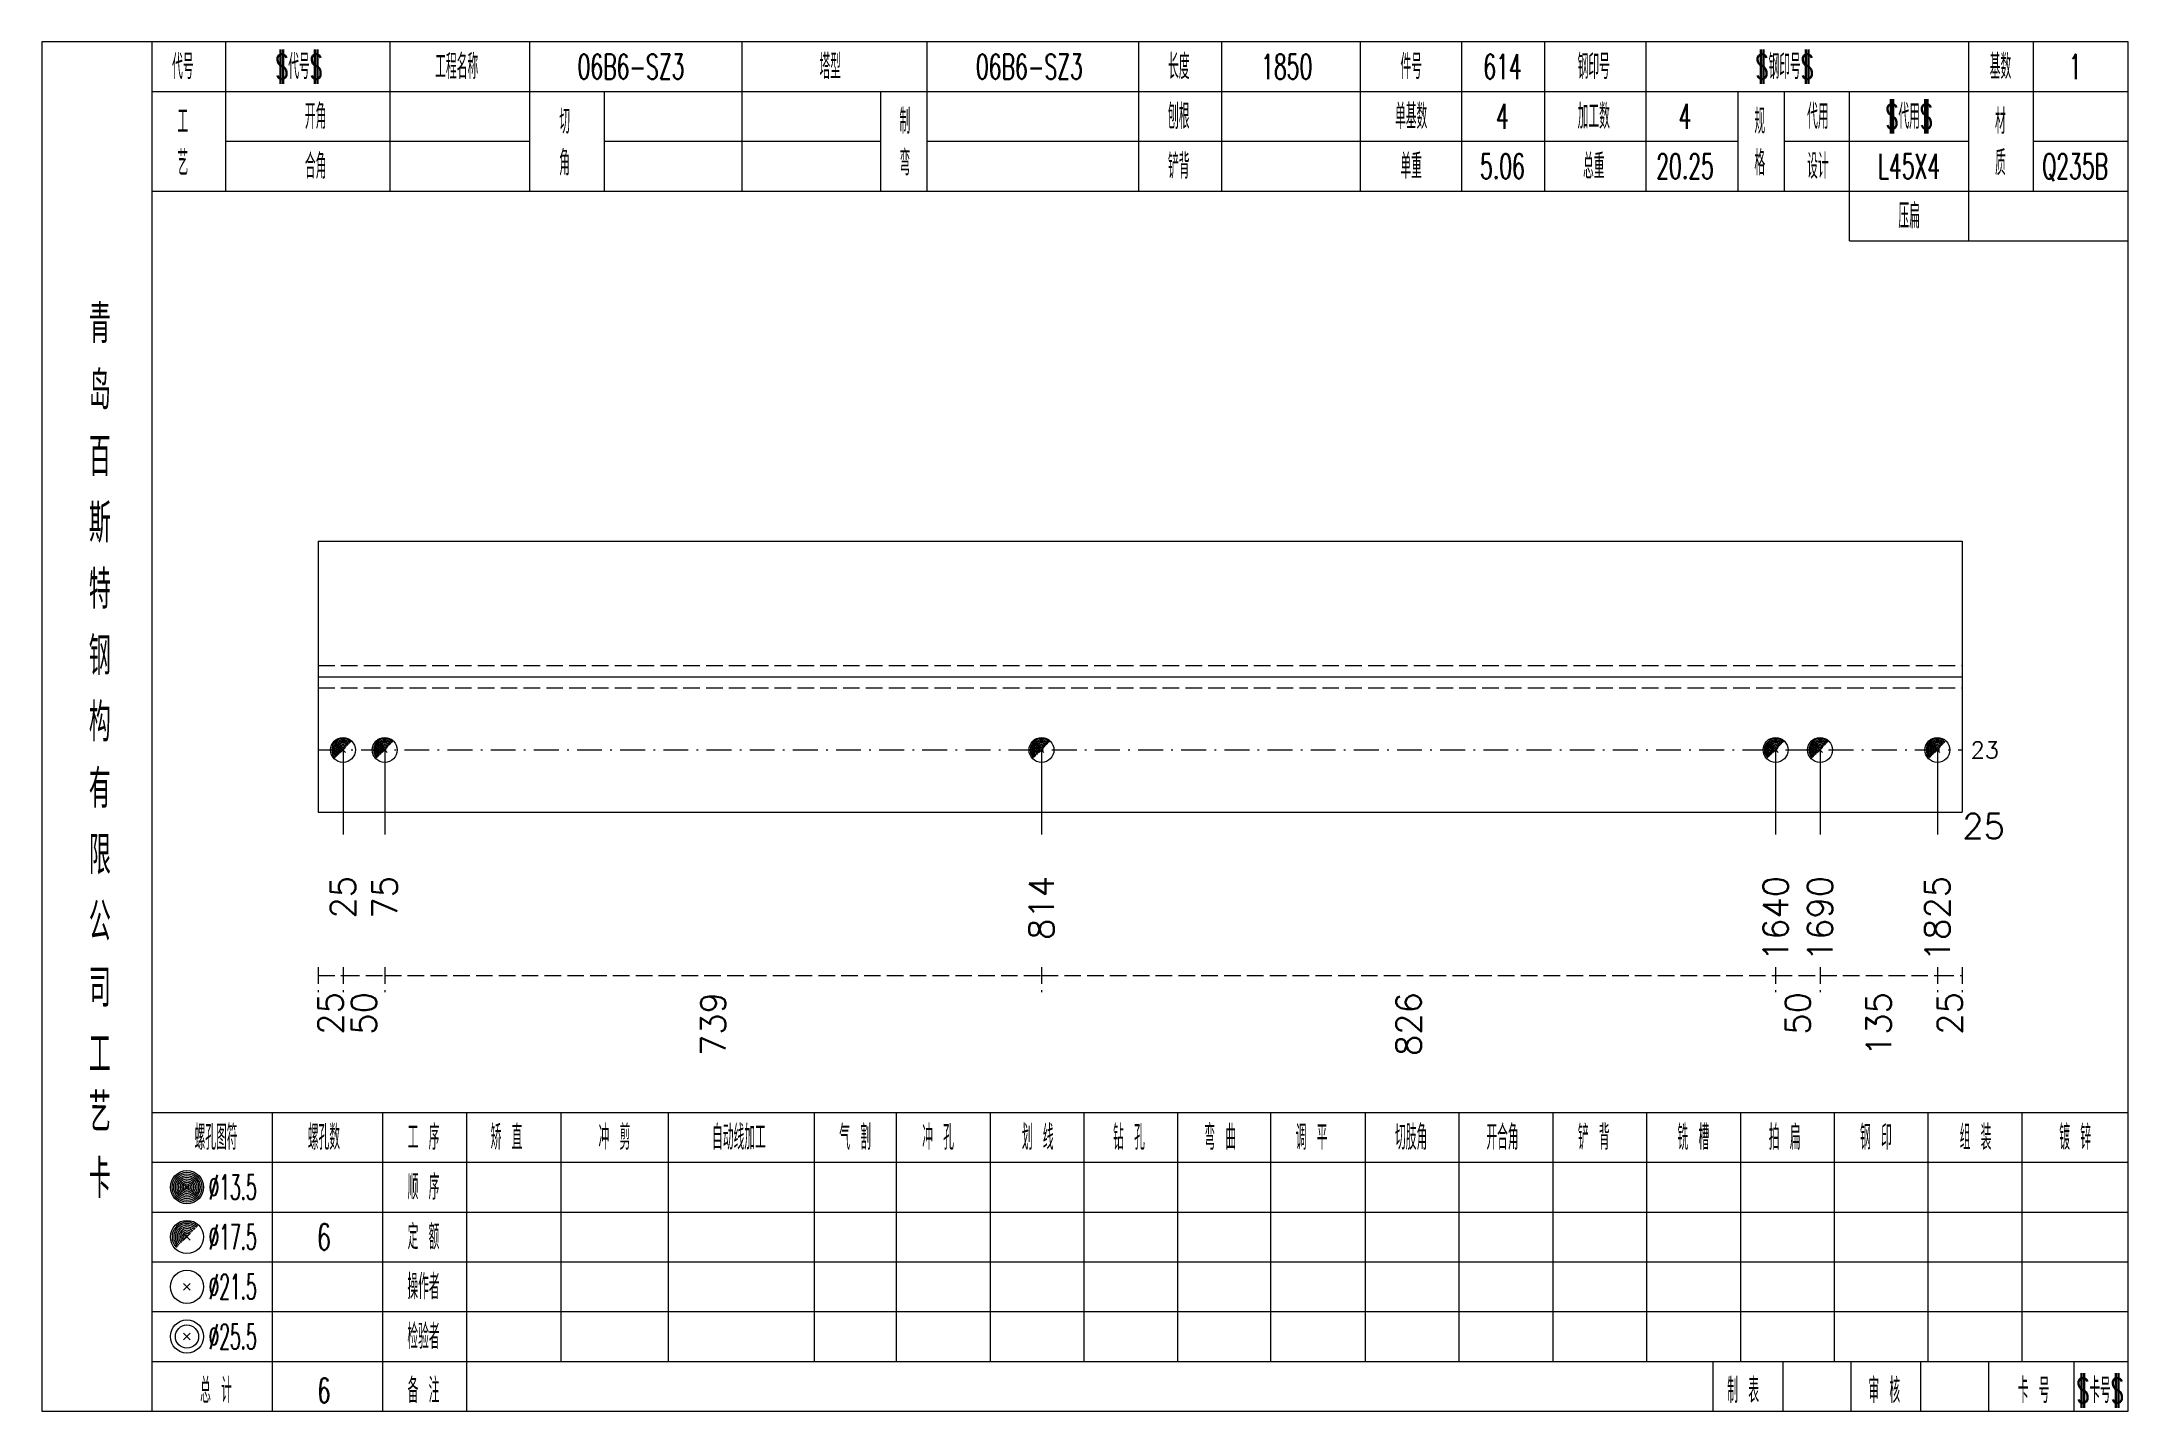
# Model space of a CAD drawing. Extents: x -533 to 8774, y 0 to 7979.
# Drawn here: x 2108.4 to 2359.8, y 3601.8 to 3766.8 of the extents above; entities that cross this region are included whole.
import ezdxf
from ezdxf.enums import TextEntityAlignment as Align

# ---------------------------------------------------------------- set-up
doc = ezdxf.new("R2010")
doc.units = 0
doc.header["$MEASUREMENT"] = 0
doc.linetypes.add('一点画线', pattern=[5.2, 3, -1, 0.2, -1])
doc.linetypes.add('虚线', pattern=[2.75, 2, -0.75])
doc.layers.get('0').update_dxf_attribs({"linetype": 'CONTINUOUS', "lineweight": 25})
for name, color, linetype, lineweight in [('1', 7, 'CONTINUOUS', 25), ('4', 7, 'CONTINUOUS', 25), ('5', 7, 'CONTINUOUS', 25)]:
    doc.layers.add(name, color=color, linetype=linetype, lineweight=lineweight)
doc.styles.get("Standard").update_dxf_attribs({"font": 'simplex.shx', "width": 0.7, "height": 3, "bigfont": 'gbhzfs.shx'})

msp = doc.modelspace()

# ---------------------------------------------------------------- texts
at = {"color": 7, "linetype": 'Continuous', "lineweight": 13}
msp.add_text('23', height=2, dxfattribs=at).set_placement((2340.8, 3681.51), align=Align.MIDDLE_LEFT)
at = {"color": 8, "linetype": 'Continuous', "lineweight": 9}
for s, p in [('25', (2143.2, 3652.34)), ('50', (2147.22, 3652.34)), ('739', (2189.3, 3652.34)), ('826', (2273.09, 3652.34)), ('50', (2319.99, 3652.34)), ('135', (2329.73, 3652.34)), ('25', (2338.3, 3652.34))]:
    msp.add_text(s, height=3, rotation=90, dxfattribs=at).set_placement(p, align=Align.MIDDLE_RIGHT)
at = {"layer": '1', "color": 7, "linetype": 'Continuous', "lineweight": 13}
msp.add_text('25', height=3, dxfattribs=at).set_placement((2339.8, 3672.34), align=Align.MIDDLE_LEFT)
for s, p in [('25', (2144.7, 3666.34)), ('75', (2149.73, 3666.34)), ('814', (2228.86, 3666.34)), ('1640', (2317.31, 3666.34)), ('1690', (2322.67, 3666.34)), ('1825', (2336.8, 3666.34))]:
    msp.add_text(s, height=3, rotation=90, dxfattribs=at).set_placement(p, align=Align.MIDDLE_RIGHT)
at = {"layer": '4', "color": 1, "linetype": 'Continuous', "lineweight": 13}
for s, height, width, p in [('代号', 3, 0.6, (2125.4, 3763.84)), ('$代号$', 3, 0.6, (2139.4, 3763.84)), ('工程名称', 3, 0.6, (2158.4, 3763.84)), ('06B6-SZ3', 3, 0.6, (2179.4, 3763.84)), ('塔型', 3, 0.6, (2203.4, 3763.84)), ('06B6-SZ3', 3, 0.6, (2227.4, 3763.84)), ('长度', 3, 0.6, (2245.4, 3763.84)), ('1850', 3, 0.6, (2258.4, 3763.84)), ('件号', 3, 0.6, (2273.4, 3763.84)), ('614', 3, 0.6, (2284.4, 3763.84)), ('钢印号', 3, 0.6, (2295.4, 3763.84)), ('$钢印号$', 3, 0.6, (2318.4, 3763.84)), ('基数', 3, 0.6, (2344.4, 3763.84)), ('1', 3, 0.6, (2353.4, 3763.84)), ('工', 3, 0.6, (2125.4, 3757.24)), ('开角', 3, 0.6, (2141.4, 3757.84)), ('切', 3, 0.6, (2171.4, 3757.24)), ('制', 3, 0.6, (2212.4, 3757.24)), ('刨根', 3, 0.6, (2245.4, 3757.84)), ('单基数', 3, 0.6, (2273.4, 3757.84)), ('4', 3, 0.6, (2284.4, 3757.84)), ('加工数', 3, 0.6, (2295.4, 3757.84)), ('4', 3, 0.6, (2306.4, 3757.84)), ('规', 3, 0.6, (2315.4, 3757.24)), ('代用', 3, 0.6, (2322.4, 3757.84)), ('$代用$', 3, 0.6, (2333.4, 3757.84)), ('材', 3, 0.6, (2344.4, 3757.24)), ('艺', 3, 0.6, (2125.4, 3752.24)), ('合角', 3, 0.6, (2141.4, 3751.84)), ('角', 3, 0.6, (2171.4, 3752.24)), ('弯', 3, 0.6, (2212.4, 3752.24)), ('铲背', 3, 0.6, (2245.4, 3751.84)), ('单重', 3, 0.6, (2273.4, 3751.84)), ('总重', 3, 0.6, (2295.4, 3751.84)), ('格', 3, 0.6, (2315.4, 3752.24)), ('设计', 3, 0.6, (2322.4, 3751.84)), ('质', 3, 0.6, (2344.4, 3752.24)), ('5.06', 3, 0.6, (2284.4, 3751.84)), ('20.25', 3, 0.6, (2306.4, 3751.84)), ('L45X4', 3, 0.6, (2333.4, 3751.84)), ('Q235B', 3, 0.6, (2353.4, 3751.84)), ('压扁', 3, 0.6, (2333.4, 3745.84)), ('青', 4.6, 0.8, (2115.4, 3732.84)), ('岛', 4.6, 0.8, (2115.4, 3724.84)), ('百', 4.6, 0.8, (2115.4, 3716.84)), ('斯', 4.6, 0.8, (2115.4, 3708.84)), ('特', 4.6, 0.8, (2115.4, 3700.84)), ('钢', 4.6, 0.8, (2115.4, 3692.84)), ('构', 4.6, 0.8, (2115.4, 3684.84)), ('有', 4.6, 0.8, (2115.4, 3676.84)), ('限', 4.6, 0.8, (2115.4, 3668.84)), ('公', 4.6, 0.8, (2115.4, 3660.84)), ('司', 4.6, 0.8, (2115.4, 3652.84)), ('工', 4.6, 0.8, (2115.4, 3644.84)), ('艺', 4.6, 0.8, (2115.4, 3637.84)), ('螺孔图符', 3, 0.6, (2129.4, 3634.84)), ('螺孔数', 3, 0.6, (2142.4, 3634.84)), ('工 序', 3, 0.6, (2154.4, 3634.84)), ('矫 直', 3, 0.6, (2164.4, 3634.84)), ('冲 剪', 3, 0.6, (2177.4, 3634.84)), ('自动线加工', 3, 0.6, (2192.4, 3634.84)), ('气 割', 3, 0.6, (2206.4, 3634.84)), ('冲 孔', 3, 0.6, (2216.4, 3634.84)), ('划 线', 3, 0.6, (2228.4, 3634.84)), ('钻 孔', 3, 0.6, (2239.4, 3634.84)), ('弯 曲', 3, 0.6, (2250.4, 3634.84)), ('调 平', 3, 0.6, (2261.4, 3634.84)), ('切肢角', 3, 0.6, (2273.4, 3634.84)), ('开合角', 3, 0.6, (2284.4, 3634.84)), ('铲 背', 3, 0.6, (2295.4, 3634.84)), ('铣 槽', 3, 0.6, (2307.4, 3634.84)), ('拍 扁', 3, 0.6, (2318.4, 3634.84)), ('钢 印', 3, 0.6, (2329.4, 3634.84)), ('组 装', 3, 0.6, (2341.4, 3634.84)), ('镀 锌', 3, 0.6, (2353.4, 3634.84)), ('卡', 4.6, 0.8, (2115.4, 3629.84)), ('%%C13.5', 3, 0.5, (2131.4, 3628.84)), ('顺 序', 3, 0.6, (2154.4, 3628.84)), ('%%C17.5', 3, 0.5, (2131.4, 3622.84)), ('6', 3.2, 0.6, (2142.4, 3622.84)), ('定 额', 3, 0.6, (2154.4, 3622.84)), ('%%C21.5', 3, 0.5, (2131.4, 3616.84)), ('操作者', 3, 0.6, (2154.4, 3616.84)), ('检验者', 3, 0.6, (2154.4, 3610.84)), ('%%C25.5', 3, 0.5, (2131.4, 3610.84)), ('总 计', 3, 0.6, (2129.4, 3604.34)), ('6', 3, 0.6, (2142.4, 3604.34)), ('备 注', 3, 0.6, (2154.4, 3604.34)), ('制 表', 3, 0.6, (2313.4, 3604.34)), ('审 核', 3, 0.6, (2330.4, 3604.34)), ('卡 号', 3, 0.6, (2348.4, 3604.34)), ('$卡号$', 3, 0.6, (2356.4, 3604.34))]:
    msp.add_text(s, height=height, dxfattribs=dict(at, width=width)).set_placement(p, align=Align.MIDDLE_CENTER)

# ---------------------------------------------------------------- blocks, each defined once
blk = doc.blocks.new('孔17.5')
at = {"layer": '5', "color": 7, "linetype": 'Continuous', "lineweight": 0}
for p, q in [((-0.2, -0.2), (0.2, 0.2)), ((-0.2, 0.2), (0.2, -0.2))]:
    blk.add_line(p, q, dxfattribs=at)
at = {"layer": '5', "color": 7, "linetype": 'Continuous', "lineweight": 13}
blk.add_circle((0, 0), 1, dxfattribs=at)
for radius in [0.9, 0.8, 0.7, 0.6, 0.5, 0.4, 0.3, 0.2, 0.1]:
    blk.add_arc((0, 0), radius, 45, 225, dxfattribs=at)

# ---------------------------------------------------------------- linework, layer by layer
at = {"color": 7, "linetype": 'Continuous', "lineweight": 18}
for p, q in [((2141.7, 3706.67), (2141.7, 3674.01)), ((2141.7, 3706.67), (2339.8, 3706.67)), ((2339.8, 3706.67), (2339.8, 3674.01)), ((2141.7, 3690.34), (2339.8, 3690.34))]:
    msp.add_line(p, q, dxfattribs=at)
at = {"color": 1, "linetype": '虚线', "lineweight": 18}
for p, q in [((2141.7, 3691.67), (2339.8, 3691.67)), ((2141.7, 3689.01), (2339.8, 3689.01))]:
    msp.add_line(p, q, dxfattribs=at)
at = {"color": 3, "linetype": '一点画线', "lineweight": 13}
msp.add_line((2141.7, 3681.51), (2339.8, 3681.51), dxfattribs=at)
at = {"color": 7, "linetype": 'Continuous', "lineweight": 13}
for p, q in [((2144.7, 3681.51), (2144.7, 3671.34)), ((2149.73, 3681.51), (2149.73, 3671.34)), ((2228.86, 3681.51), (2228.86, 3671.34)), ((2317.31, 3681.51), (2317.31, 3671.34)), ((2322.67, 3681.51), (2322.67, 3671.34)), ((2336.8, 3681.51), (2336.8, 3671.34))]:
    msp.add_line(p, q, dxfattribs=at)
at = {"color": 8, "linetype": '虚线', "lineweight": 9}
for p, q in [((2141.7, 3655.34), (2141.7, 3652.34)), ((2141.7, 3654.34), (2144.7, 3654.34)), ((2144.7, 3655.34), (2144.7, 3652.34)), ((2144.7, 3655.34), (2144.7, 3652.34)), ((2144.7, 3654.34), (2149.73, 3654.34)), ((2149.73, 3655.34), (2149.73, 3652.34)), ((2149.73, 3655.34), (2149.73, 3652.34)), ((2149.73, 3654.34), (2228.86, 3654.34)), ((2228.86, 3655.34), (2228.86, 3652.34)), ((2228.86, 3655.34), (2228.86, 3652.34)), ((2228.86, 3654.34), (2317.31, 3654.34)), ((2317.31, 3655.34), (2317.31, 3652.34)), ((2317.31, 3655.34), (2317.31, 3652.34)), ((2317.31, 3654.34), (2322.67, 3654.34)), ((2322.67, 3655.34), (2322.67, 3652.34)), ((2322.67, 3655.34), (2322.67, 3652.34)), ((2322.67, 3654.34), (2336.8, 3654.34)), ((2336.8, 3655.34), (2336.8, 3652.34)), ((2336.8, 3655.34), (2336.8, 3652.34)), ((2336.8, 3654.34), (2339.8, 3654.34)), ((2339.8, 3655.34), (2339.8, 3652.34))]:
    msp.add_line(p, q, dxfattribs=at)
at = {"layer": '1', "color": 7, "linetype": 'Continuous', "lineweight": 18}
msp.add_line((2141.7, 3674.01), (2339.8, 3674.01), dxfattribs=at)
at = {"layer": '4', "color": 1, "linetype": 'Continuous', "lineweight": 18}
for p, q in [((2121.7, 3601.84), (2121.7, 3766.84)), ((2130.6, 3748.84), (2130.6, 3766.84)), ((2150.4, 3748.84), (2150.4, 3766.84)), ((2167.2, 3748.84), (2167.2, 3766.84)), ((2192.8, 3748.84), (2192.8, 3766.84)), ((2215.1, 3748.84), (2215.1, 3766.84)), ((2240.6, 3748.84), (2240.6, 3766.84)), ((2250.6, 3748.84), (2250.6, 3766.84)), ((2267.3, 3748.84), (2267.3, 3766.84)), ((2279.5, 3748.84), (2279.5, 3766.84)), ((2289.5, 3748.84), (2289.5, 3766.84)), ((2301.7, 3748.84), (2301.7, 3766.84)), ((2340.6, 3742.84), (2340.6, 3766.84)), ((2348.4, 3748.84), (2348.4, 3766.84)), ((2121.7, 3760.84), (2359.8, 3760.84)), ((2176.2, 3748.84), (2176.2, 3760.84)), ((2209.5, 3748.84), (2209.5, 3760.84)), ((2312.8, 3748.84), (2312.8, 3760.84)), ((2318.4, 3748.84), (2318.4, 3760.84)), ((2326.2, 3742.84), (2326.2, 3760.84)), ((2130.6, 3754.84), (2167.2, 3754.84)), ((2176.2, 3754.84), (2209.5, 3754.84)), ((2215.1, 3754.84), (2312.8, 3754.84)), ((2318.4, 3754.84), (2340.6, 3754.84)), ((2348.4, 3754.84), (2359.8, 3754.84)), ((2121.7, 3748.84), (2359.8, 3748.84)), ((2326.2, 3742.84), (2359.8, 3742.84)), ((2121.7, 3637.84), (2359.8, 3637.84)), ((2136.2, 3601.84), (2136.2, 3637.84)), ((2149.5, 3601.84), (2149.5, 3637.84)), ((2159.6, 3601.84), (2159.6, 3637.84)), ((2171, 3607.84), (2171, 3637.84)), ((2183.9, 3607.84), (2183.9, 3637.84)), ((2201.5, 3607.84), (2201.5, 3637.84)), ((2211.4, 3607.84), (2211.4, 3637.84)), ((2222.7, 3607.84), (2222.7, 3637.84)), ((2234, 3607.84), (2234, 3637.84)), ((2245.3, 3607.84), (2245.3, 3637.84)), ((2256.5, 3607.84), (2256.5, 3637.84)), ((2267.9, 3607.84), (2267.9, 3637.84)), ((2279.2, 3607.84), (2279.2, 3637.84)), ((2290.5, 3607.84), (2290.5, 3637.84)), ((2301.8, 3607.84), (2301.8, 3637.84)), ((2313.1, 3607.84), (2313.1, 3637.84)), ((2324.4, 3607.84), (2324.4, 3637.84)), ((2335.7, 3607.84), (2335.7, 3637.84)), ((2347, 3607.84), (2347, 3637.84)), ((2121.7, 3631.84), (2359.8, 3631.84)), ((2121.7, 3625.84), (2359.8, 3625.84)), ((2121.7, 3619.84), (2359.8, 3619.84)), ((2121.7, 3613.84), (2359.8, 3613.84)), ((2121.7, 3607.84), (2359.8, 3607.84)), ((2309.8, 3601.84), (2309.8, 3607.84)), ((2318.2, 3601.84), (2318.2, 3607.84)), ((2326.4, 3601.84), (2326.4, 3607.84)), ((2334.8, 3601.84), (2334.8, 3607.84)), ((2343, 3601.84), (2343, 3607.84)), ((2353.3, 3601.84), (2353.3, 3607.84))]:
    msp.add_line(p, q, dxfattribs=at)
at = {"layer": '4', "color": 7, "linetype": 'Continuous', "lineweight": 13}
for p, q in [((2125.7, 3628.64), (2126.1, 3629.04)), ((2126.1, 3628.64), (2125.7, 3629.04)), ((2125.5, 3616.44), (2126.3, 3617.24)), ((2126.3, 3616.44), (2125.5, 3617.24)), ((2125.5, 3610.44), (2126.3, 3611.24)), ((2126.3, 3610.44), (2125.5, 3611.24))]:
    msp.add_line(p, q, dxfattribs=at)
at = {"layer": '4', "color": 7, "linetype": 'Continuous', "lineweight": 0}
for p, q in [((2125.5, 3622.44), (2126.3, 3623.24)), ((2125.5, 3623.24), (2126.3, 3622.44))]:
    msp.add_line(p, q, dxfattribs=at)
at = {"layer": '4', "color": 1, "linetype": 'Continuous', "lineweight": 18}
msp.add_lwpolyline([(2108.4, 3766.84), (2108.4, 3601.84), (2359.8, 3601.84), (2359.8, 3766.84)], close=True, dxfattribs=at)
at = {"layer": '4', "color": 7, "linetype": 'Continuous', "lineweight": 13}
for centre, radius in [((2125.9, 3628.84), 2), ((2125.9, 3628.84), 1.8), ((2125.9, 3628.84), 1.6), ((2125.9, 3628.84), 1.4), ((2125.9, 3628.84), 1.2), ((2125.9, 3628.84), 1), ((2125.9, 3628.84), 0.8), ((2125.9, 3628.84), 0.6), ((2125.9, 3628.84), 0.4), ((2125.9, 3628.84), 0.2), ((2125.9, 3622.84), 2), ((2125.9, 3616.84), 2), ((2125.9, 3610.84), 2), ((2125.9, 3610.84), 1.4)]:
    msp.add_circle(centre, radius, dxfattribs=at)
for radius in [1.8, 1.6, 1.4, 1.2, 1, 0.8, 0.6, 0.4, 0.2]:
    msp.add_arc((2125.9, 3622.84), radius, 45, 225, dxfattribs=at)

# ---------------------------------------------------------------- block references
at = {"layer": '1', "color": 7, "linetype": 'Continuous', "lineweight": 13, "xscale": 1.5, "yscale": 1.5, "zscale": 1.5}
for p in [(2144.7, 3681.51), (2149.73, 3681.51), (2228.86, 3681.51), (2317.31, 3681.51), (2322.67, 3681.51), (2336.8, 3681.51)]:
    msp.add_blockref('孔17.5', p, dxfattribs=at)

msp.set_redraw_order([(e.dxf.handle, doc.entitydb.next_handle()) for e in msp.query("TEXT MTEXT ATTDEF DIMENSION ARC_DIMENSION")])  # texts and dimensions are drawn at this point

doc.saveas('drawing.dxf')
